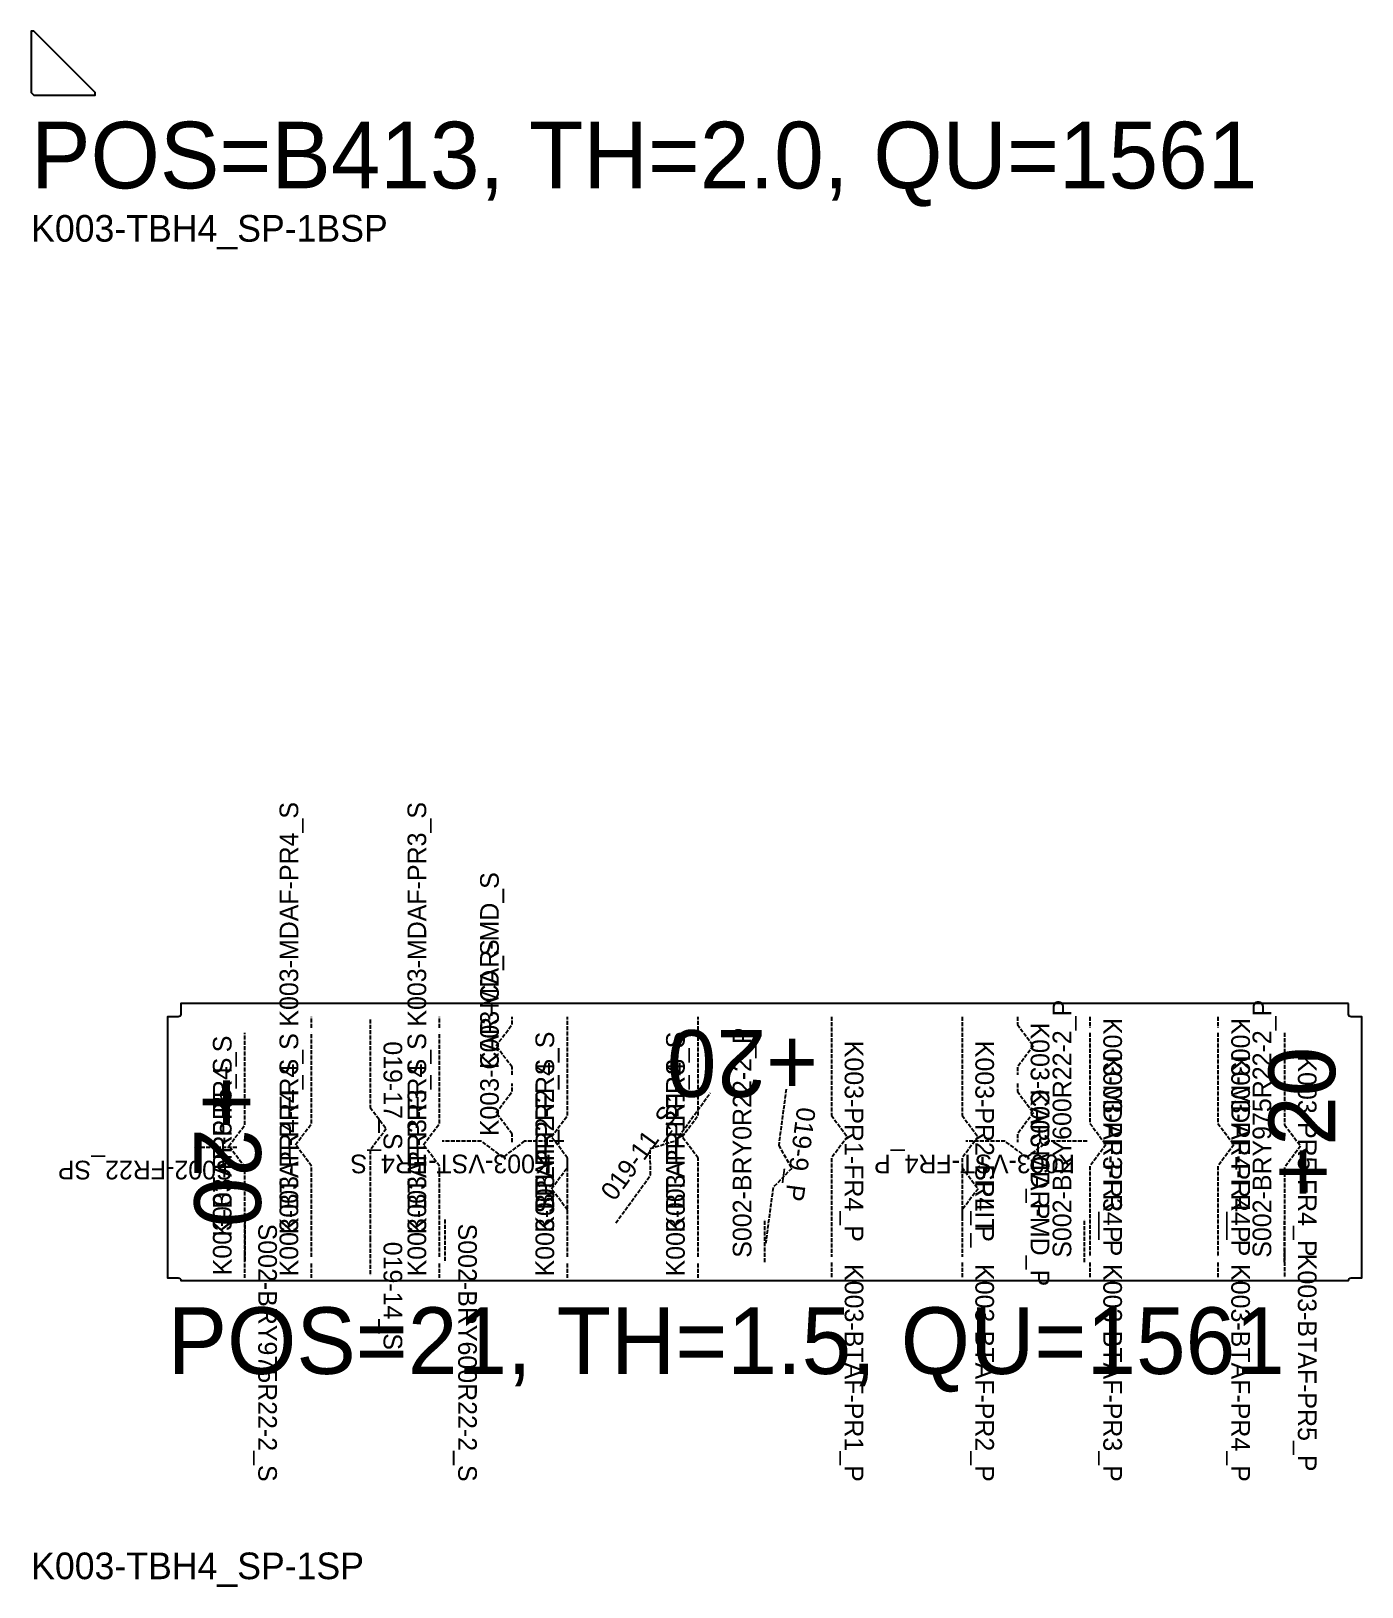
# Model space of a CAD drawing. Header units: inches. Extents: x -22688 to 5506, y -4302 to 14985.
# Drawn here: x 2672 to 5168, y 6812 to 9730 of the extents above; entities that cross this region are included whole.
import ezdxf

# ---------------------------------------------------------------- set-up
doc = ezdxf.new("R2010")
doc.units = ezdxf.units.IN
doc.header["$MEASUREMENT"] = 0
doc.linetypes.add('Dashed', pattern=[10, 7.5, -2.5])
doc.layers.get('0').update_dxf_attribs({"linetype": 'CONTINUOUS'})

msp = doc.modelspace()

# ---------------------------------------------------------------- texts
at = {"color": 7}
for s, height, p in [('POS=B413, TH=2.0, QU=1561', 125, (2672.242861, 9435.05321)), ('K003-TBH4_SP-1BSP', 50, (2672.242861, 9335.05321)), ('POS=21, TH=1.5, QU=1561', 125, (2928.239565, 7211.002306)), ('K003-TBH4_SP-1SP', 50, (2672.239809, 6826.002459))]:
    msp.add_text(s, height=height, dxfattribs=at).set_placement(p)
for s, height, rotation, p in [('K003-MDAF-PR4_S', 34.999999, 90, (3173.240786, 7862.552599)), ('K003-MDAF-PR3_S', 34.999999, 90, (3413.240175, 7862.552599)), ('K003-CAR-MD_S', 34.999999, 90, (3549.403506, 7782.902483)), ('K003-CAR-MD_S', 34.999999, 90, (3549.443178, 7657.002215)), ('S002-BRY600R22-2_P', 34.999999, 90, (4623.240786, 7429.002337)), ('S002-BRY975R22-2_P', 34.999999, 90, (4998.240786, 7429.002337)), ('K003-PR2-FR4_S', 34.999999, 90, (3653.239565, 7476.002459)), ('K003-PR1-FR4_S', 34.999999, 90, (3898.240786, 7476.002459)), ('+20', 125, 180, (4148.240786, 7856.002001)), ('S002-BRY0R22-2_P', 34.999999, 90, (4023.240786, 7429.002337)), ('K003-CAR-MD_P', 34.999999, 270, (4547.078066, 7870.102648)), ('K003-MDAF-PR3_P', 34.999999, 270, (4683.241396, 7878.951983)), ('K003-MDAF-PR4_P', 34.999999, 270, (4923.240786, 7878.951983)), ('K003-PR5-FR4_S', 34.999999, 90, (3048.240786, 7468.502001)), ('K003-PR4-FR4_S', 34.999999, 90, (3173.240786, 7473.002581)), ('019-17_S', 34.999999, 270, (3333.241396, 7835.002093)), ('K003-PR3-FR4_S', 34.999999, 90, (3413.240175, 7473.002581)), ('K003-PR1-FR4_P', 34.999999, 270, (4198.240786, 7836.002306)), ('K003-PR2-FR4_P', 34.999999, 270, (4443.242007, 7836.002306)), ('K003-BTAF-PR5_S', 34.999999, 90, (3048.240786, 7396.052508)), ('K003-BTAF-PR4_S', 34.999999, 90, (3173.240786, 7393.902544)), ('K003-BTAF-PR3_S', 34.999999, 90, (3413.240175, 7393.902544)), ('K003-BTAF-PR2_S', 34.999999, 90, (3653.239565, 7393.902544)), ('K003-BTAF-PR1_S', 34.999999, 90, (3898.240786, 7393.902544)), ('K003-PR3-FR4_P', 34.999999, 270, (4683.241396, 7809.002642)), ('K003-PR4-FR4_P', 34.999999, 270, (4923.240786, 7809.002642)), ('+20', 125, 90, (5118.242007, 7541.245226)), ('K003-PR5-FR4_P', 34.999999, 270, (5048.240786, 7808.502154)), ('+20', 125, 270, (2978.239565, 7769.929461)), ('K003-CAR-MD_P', 34.999999, 270, (4547.038393, 7745.00194)), ('019-11_S', 34.999999, 53.96088, (3766.365175, 7533.402972)), ('019-9_P', 34.999999, 262.427063, (4109.275942, 7712.950091)), ('SPLIT_', 34.999999, 90, (3653.239565, 7512.502245)), ('S002-FR22_SP', 34.999999, 180, (3050.239687, 7611.002306)), ('K003-VST-FR4_S', 34.999999, 180, (3648.442202, 7622.502093)), ('K003-VST-FR4_P', 34.999999, 180, (4630.439883, 7622.502093)), ('SPLIT_', 34.999999, 270, (4443.242007, 7604.502062)), ('S002-BRY975R22-2_S', 34.999999, 270, (3098.240786, 7493.002276)), ('S002-BRY600R22-2_S', 34.999999, 270, (3473.240786, 7493.002276)), ('019-14_S', 34.999999, 270, (3333.241396, 7459.002642)), ('K003-BTAF-PR1_P', 34.999999, 270, (4198.240786, 7417.102007)), ('K003-BTAF-PR2_P', 34.999999, 270, (4443.242007, 7417.102007)), ('K003-BTAF-PR3_P', 34.999999, 270, (4683.241396, 7417.102007)), ('K003-BTAF-PR4_P', 34.999999, 270, (4923.240786, 7417.102007)), ('K003-BTAF-PR5_P', 34.999999, 270, (5048.240786, 7436.452441))]:
    msp.add_text(s, height=height, rotation=rotation, dxfattribs=at).set_placement(p)

# ---------------------------------------------------------------- linework, layer by layer
at = {"color": 7, "linetype": 'Dashed'}
for p, q in [((3198.240786, 7860.502581), (3198.240786, 7881.002001)), ((3438.240175, 7860.502581), (3438.240175, 7881.002001)), ((4658.241396, 7881.002001), (4658.241396, 7860.502581)), ((4898.240786, 7881.002001), (4898.240786, 7860.502581)), ((3058.241396, 7636.002306), (2978.239565, 7636.002306)), ((3073.240786, 7501.002459), (3073.240786, 7421.002154)), ((3448.240786, 7501.002459), (3448.240786, 7421.002154)), ((4048.240786, 7421.002154), (4048.240786, 7501.002459)), ((4648.240786, 7421.002154), (4648.240786, 7501.002459)), ((5023.240786, 7421.002154), (5023.240786, 7501.002459)), ((3308.241396, 7466.002612), (3308.241396, 7396.002154)), ((3073.240786, 7391.002612), (3073.240786, 7441.502337)), ((3198.240786, 7391.002612), (3198.240786, 7420.00194)), ((3438.240175, 7391.002612), (3438.240175, 7420.00194)), ((3678.239565, 7391.002612), (3678.239565, 7420.00194)), ((3923.240786, 7391.002612), (3923.240786, 7420.00194)), ((4173.240786, 7420.00194), (4173.240786, 7391.002612)), ((4418.242007, 7420.00194), (4418.242007, 7391.002612)), ((4658.241396, 7420.00194), (4658.241396, 7391.002612)), ((4898.240786, 7420.00194), (4898.240786, 7391.002612)), ((5023.240786, 7441.502337), (5023.240786, 7391.002612))]:
    msp.add_line(p, q, dxfattribs=at)
at = {"color": 7}
msp.add_lwpolyline([(2677.24164, 9610.05321), (2792.244082, 9610.05321), (2792.244082, 9615.053515), (2677.24164, 9730.052904), (2672.242861, 9730.052904), (2672.242861, 9615.053515), (2677.24164, 9610.05321)], dxfattribs=at)
msp.add_lwpolyline([(5143.242007, 7906.002001), (2953.239565, 7906.002001), (2953.239565, 7886.002306, -0.414251), (2948.240786, 7881.002001), (2928.239565, 7881.002001), (2928.239565, 7391.002612), (2948.240786, 7391.002612, -0.414251), (2953.239565, 7386.002306), (5143.242007, 7386.002306, -0.414251), (5148.240786, 7391.002612), (5168.242007, 7391.002612), (5168.242007, 7881.002001), (5148.240786, 7881.002001, -0.414251), (5143.242007, 7886.002306), (5143.242007, 7906.002001)], format="xyb", dxfattribs=at)
msp.add_lwpolyline([(5143.242007, 7906.002001), (2953.239565, 7906.002001), (2953.239565, 7886.002306, -0.414251), (2948.240786, 7881.002001), (2928.239565, 7881.002001), (2928.239565, 7391.002612), (2948.240786, 7391.002612, -0.414251), (2953.239565, 7386.002306), (5143.242007, 7386.002306, -0.414251), (5148.240786, 7391.002612), (5168.242007, 7391.002612), (5168.242007, 7881.002001), (5148.240786, 7881.002001, -0.414251), (5143.242007, 7886.002306), (5143.242007, 7906.002001)], format="xyb", dxfattribs=at)
at = {"color": 7, "linetype": 'Dashed'}
for points in [[(3574.403506, 7772.002367), (3574.403506, 7786.502032), (3544.401675, 7826.502184), (3574.403506, 7866.502337), (3574.403506, 7881.002001)], [(3678.239565, 7431.002001), (3678.239565, 7616.002612), (3648.240786, 7656.002001), (3678.239565, 7696.002154), (3678.239565, 7881.002001)], [(3923.240786, 7431.002001), (3923.240786, 7616.002612), (3893.242007, 7656.002001), (3923.240786, 7696.002154), (3923.240786, 7881.002001)], [(4173.240786, 7881.002001), (4173.240786, 7696.002154), (4203.239565, 7656.002001), (4173.240786, 7616.002612), (4173.240786, 7431.002001)], [(4418.242007, 7881.002001), (4418.242007, 7696.002154), (4448.240786, 7656.002001), (4418.242007, 7616.002612), (4418.242007, 7431.002001)], [(4522.078066, 7881.002001), (4522.078066, 7866.502337), (4552.079897, 7826.502184), (4522.078066, 7786.502032), (4522.078066, 7772.002367)], [(3073.240786, 7426.002459), (3073.240786, 7598.502306), (3043.242007, 7638.502459), (3073.240786, 7678.502612), (3073.240786, 7851.002459)], [(3198.240786, 7431.002001), (3198.240786, 7601.002459), (3168.242007, 7641.002612), (3198.240786, 7681.002001), (3198.240786, 7851.002459)], [(3308.241396, 7876.002459), (3308.241396, 7711.002306), (3338.240175, 7671.002154), (3308.241396, 7631.002001), (3308.241396, 7466.002612)], [(3438.240175, 7431.002001), (3438.240175, 7601.002459), (3408.241396, 7641.002612), (3438.240175, 7681.002001), (3438.240175, 7851.002459)], [(4658.241396, 7851.002459), (4658.241396, 7681.002001), (4688.240175, 7641.002612), (4658.241396, 7601.002459), (4658.241396, 7431.002001)], [(4898.240786, 7851.002459), (4898.240786, 7681.002001), (4928.239565, 7641.002612), (4898.240786, 7601.002459), (4898.240786, 7431.002001)], [(5023.240786, 7851.002459), (5023.240786, 7678.502612), (5053.239565, 7638.502459), (5023.240786, 7598.502306), (5023.240786, 7426.002459)], [(3574.443178, 7646.002154), (3574.443178, 7661.002306), (3544.441347, 7701.002459), (3574.443178, 7741.002612), (3574.443178, 7756.002001)], [(3768.834048, 7494.303851), (3834.031801, 7583.913378), (3833.305483, 7633.9088), (3881.099062, 7648.603014), (3946.296816, 7738.212542)], [(4088.340883, 7745.194201), (4074.369936, 7640.097002), (4098.835879, 7596.491961), (4063.826113, 7560.794787), (4049.852114, 7455.696825)], [(4522.038393, 7756.002001), (4522.038393, 7741.002612), (4552.040224, 7701.002459), (4522.038393, 7661.002306), (4522.038393, 7646.002154)], [(3671.241884, 7647.502093), (3597.239809, 7647.502093), (3557.24042, 7617.50255), (3517.24103, 7647.502093), (3443.242007, 7647.502093)], [(4653.239565, 7647.502093), (4579.240542, 7647.502093), (4539.241152, 7617.50255), (4499.241762, 7647.502093), (4425.239687, 7647.502093)], [(3678.239565, 7501.002459), (3678.239565, 7518.502001), (3648.240786, 7558.502154), (3678.239565, 7598.502306), (3678.239565, 7616.002612)], [(4418.242007, 7616.002612), (4418.242007, 7598.502306), (4448.240786, 7558.502154), (4418.242007, 7518.502001), (4418.242007, 7501.002459)]]:
    msp.add_lwpolyline(points, dxfattribs=at)

msp.set_redraw_order([(e.dxf.handle, doc.entitydb.next_handle()) for e in msp.query("TEXT MTEXT ATTDEF DIMENSION ARC_DIMENSION")])  # texts and dimensions are drawn at this point

doc.saveas('drawing.dxf')
